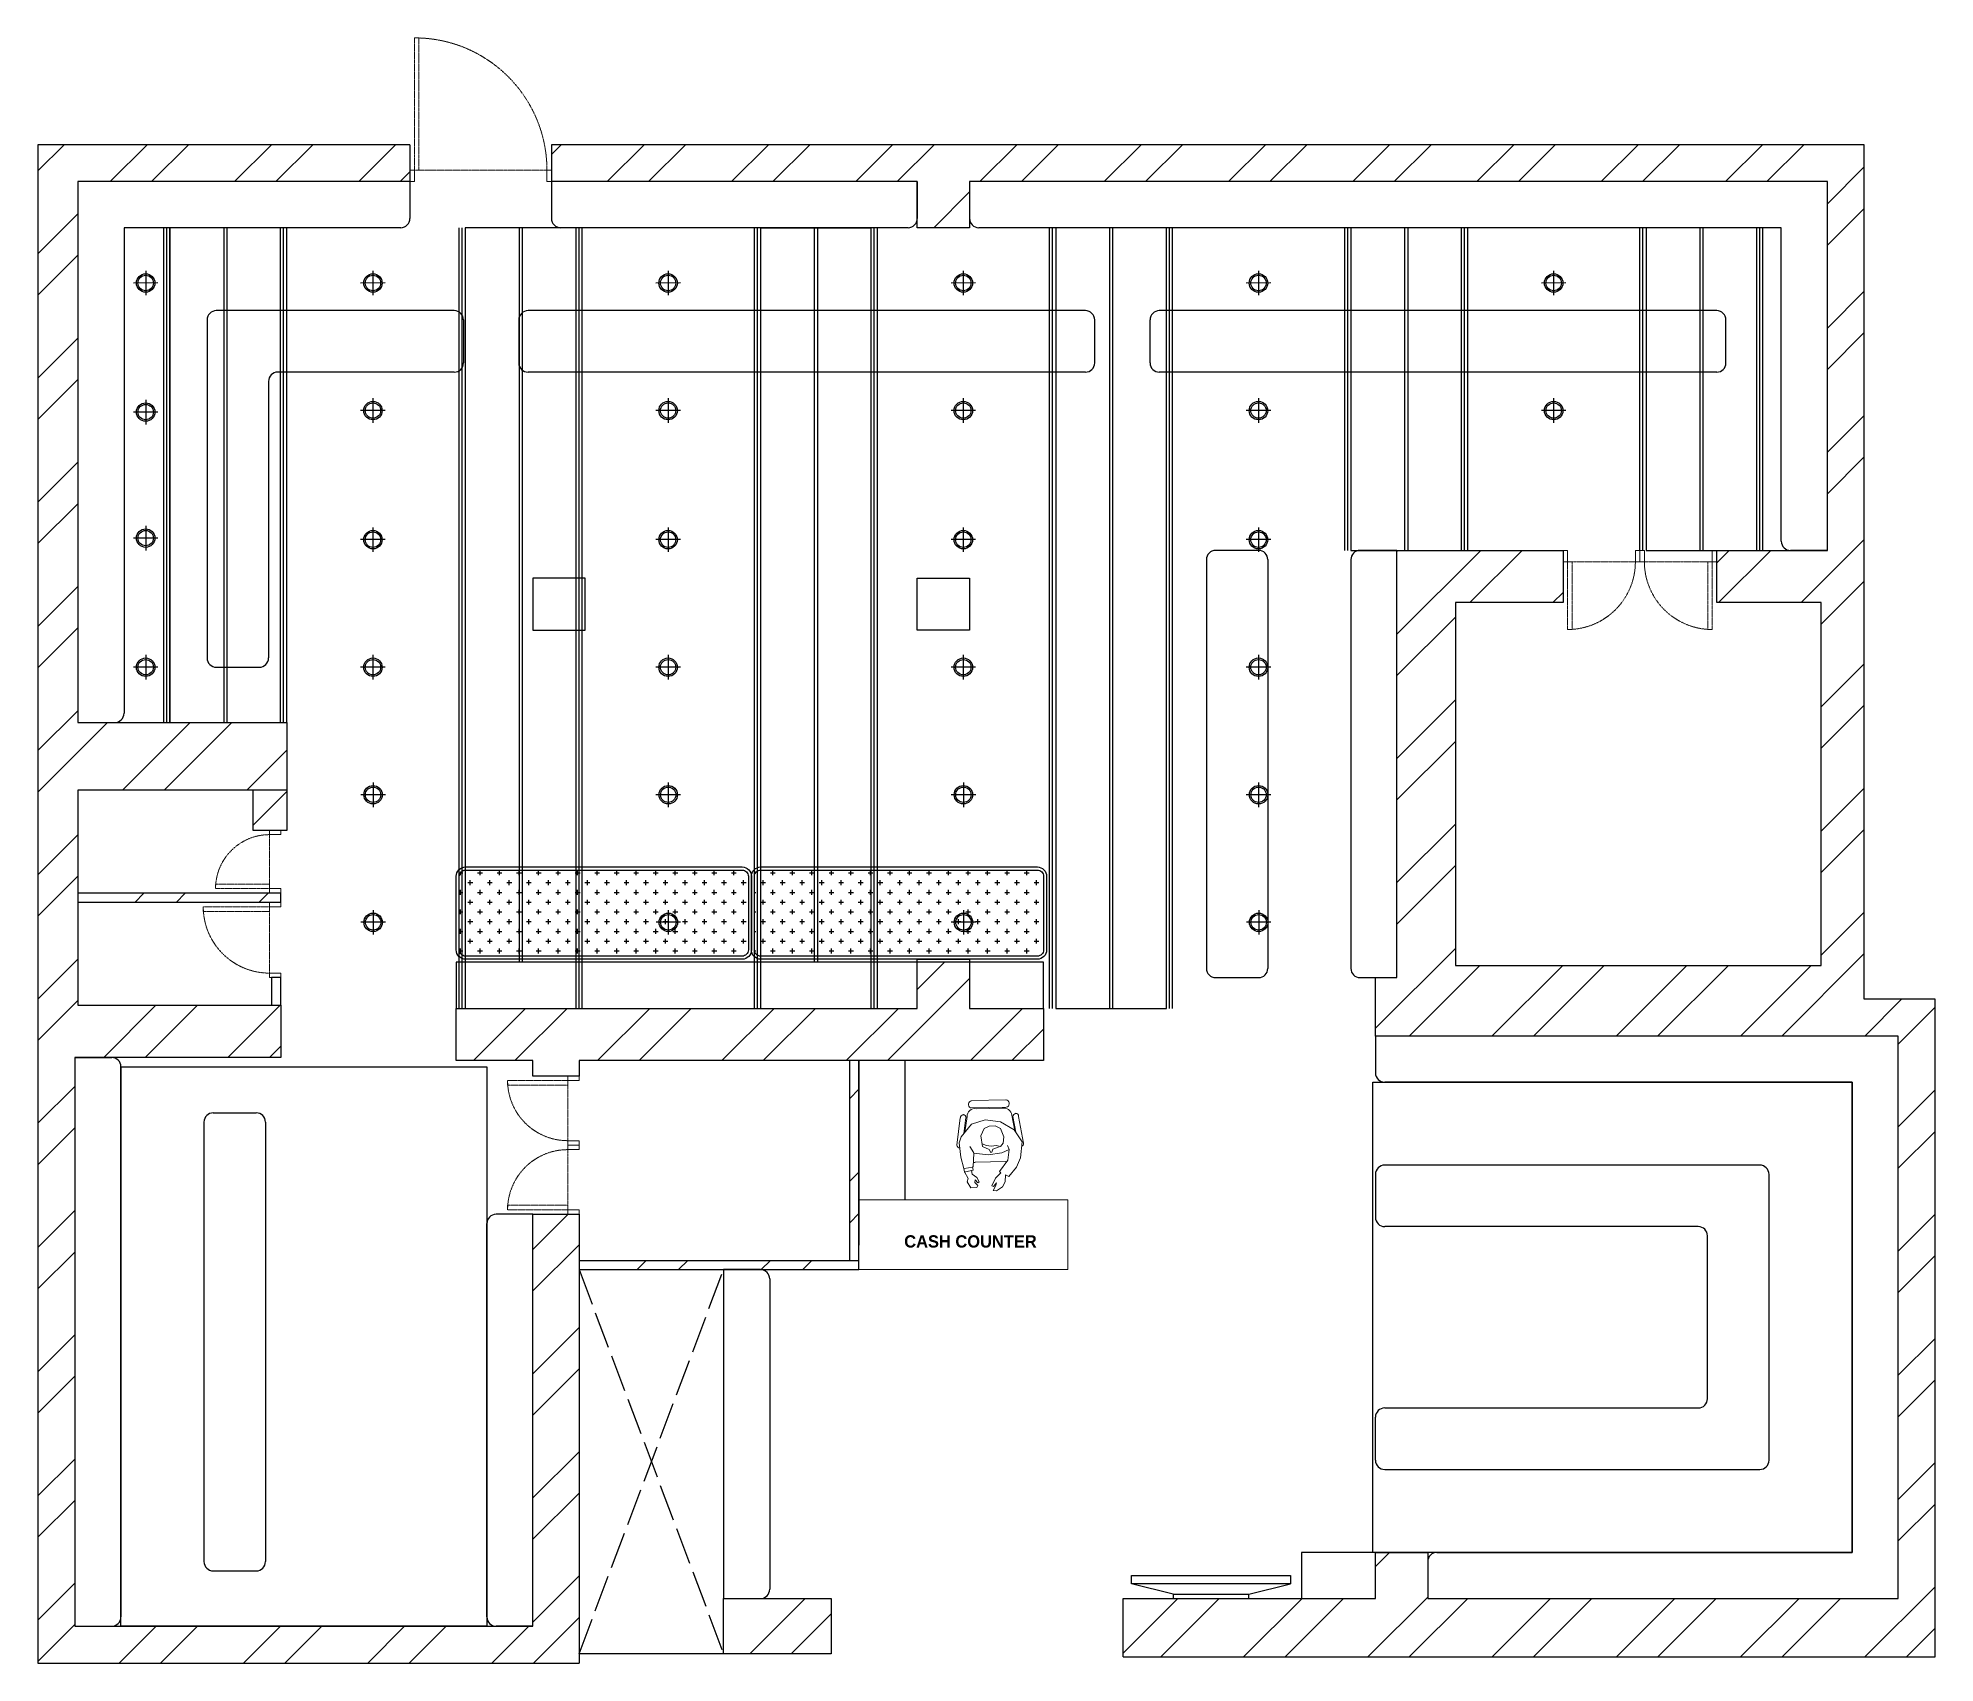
# Model space of a CAD drawing. Header units: inches. Extents: x -4677 to 18437, y -5264 to 2453.
# Drawn here: x 10920 to 11537, y 641 to 1170 of the extents above; entities that cross this region are included whole.
import ezdxf

# ---------------------------------------------------------------- set-up
doc = ezdxf.new("R2010")
doc.units = ezdxf.units.IN
for name, pattern in [('ACAD_ISO02W100', [15, 12, -3]), ('AUDIT_D_060311083008-3', [0]), ('DASHED2', [0.375, 0.25, -0.125]), ('HIDDEN', [0.375, 0.25, -0.125])]:
    doc.linetypes.add(name, pattern=pattern)
for name, color, linetype in [('A-DOOR', 251, 'AUDIT_D_060311083008-3'), ('A-Door-Frame', 1, 'Continuous'), ('A-Door-Swing', 8, 'HIDDEN'), ('IEL-HATCH-002', 7, 'Continuous'), ('PDF11_PDF_CH', 7, 'Continuous')]:
    doc.layers.add(name, color=color, linetype=linetype)
doc.styles.add('HEMI', font='stylu.ttf')

# ---------------------------------------------------------------- blocks, each defined once
blk = doc.blocks.new('*U7')
at = {"layer": 'A-Door-Frame', "lineweight": 5}
for p, q in [((0, -100), (0, 0)), ((668, -100), (668, 0))]:
    blk.add_line(p, q, dxfattribs=at)
for points in [[(0, -100), (40, -100), (40, 0), (0, 0)], [(668, -100), (628, -100), (628, 0), (668, 0)]]:
    blk.add_lwpolyline(points, dxfattribs=at)
at = {"layer": 'A-Door-Swing', "linetype": 'DASHED2', "lineweight": 5}
blk.add_line((45, 0), (633, 0), dxfattribs=at)
blk.add_lwpolyline([(40, 0), (40, 588), (80, 588), (80, 0)], close=True, dxfattribs=at)
blk.add_arc((40, 0), 588, 360, 90, dxfattribs=at)
blk = doc.blocks.new('*U8')
at = {"layer": 'A-Door-Frame', "lineweight": 5}
for p, q in [((0, -100), (0, 0)), ((559, -100), (559, 0))]:
    blk.add_line(p, q, dxfattribs=at)
for points in [[(0, -100), (40, -100), (40, 0), (0, 0)], [(559, -100), (519, -100), (519, 0), (559, 0)]]:
    blk.add_lwpolyline(points, dxfattribs=at)
at = {"layer": 'A-Door-Swing', "linetype": 'DASHED2', "lineweight": 5}
blk.add_line((44, 0), (523, 0), dxfattribs=at)
blk.add_lwpolyline([(40, 0), (40, 479), (80, 479), (80, 0)], close=True, dxfattribs=at)
blk.add_arc((40, 0), 479, 360, 90, dxfattribs=at)
blk = doc.blocks.new('wf')
at = {"layer": 'PDF11_PDF_CH', "lineweight": 5}
for points in [[(-7099.35, -1906.51), (-7098.67, -1901.34, -0.458817), (-7095.71, -1898.85)], [(-7085.92, -1898.31, 0.414213), (-7084.96, -1897.3), (-7084.96, -1896.9)], [(-7098.95, -1901.8, 0.414213), (-7100.02, -1900.78), (-7099.85, -1900.78)], [(-7082.83, -1906.51), (-7083.73, -1901.4, -0.414214), (-7082.78, -1900.39)], [(-7101.99, -1910.67, 0.414214), (-7100.98, -1911.62), (-7101.15, -1911.62)]]:
    blk.add_lwpolyline(points, format="xyb", dxfattribs=at)
for points in [[(-7098.22, -1897.24), (-7098.22, -1897.58)], [(-7086.03, -1895.95), (-7097.27, -1896.23)], [(-7097.21, -1898.59), (-7085.97, -1898.31)], [(-7095.75, -1898.87), (-7087.27, -1898.64)], [(-7082.77, -1900.33), (-7082.94, -1900.39)], [(-7100.86, -1901.79), (-7102.04, -1910.67)], [(-7099.68, -1906.9), (-7099.01, -1901.73)], [(-7093.62, -1910.33), (-7092.49, -1910.84), (-7090.75, -1911.06), (-7089.23, -1910.84), (-7087.77, -1911.17), (-7086.87, -1910.11), (-7086.65, -1908.03), (-7087.77, -1905.33), (-7089.51, -1904.43), (-7091.42, -1904.49), (-7093.05, -1905.33), (-7094.18, -1907.63), (-7093.62, -1911.17), (-7091.48, -1912.13), (-7090.98, -1913.09), (-7090.58, -1913.03), (-7090.24, -1912.02), (-7088.17, -1911.23)], [(-7084.06, -1900.95), (-7083.16, -1906)], [(-7081.93, -1901.34), (-7080.35, -1910.11)], [(-7096.43, -1913.25), (-7097.72, -1911.12)], [(-7085.02, -1912.13), (-7085.52, -1910.78)], [(-7096.82, -1917.86), (-7099.63, -1918.31)], [(-7096.03, -1916.29), (-7086.03, -1916.06)], [(-7097.21, -1918.93), (-7099.57, -1919.49)]]:
    blk.add_lwpolyline(points, dxfattribs=at)
blk.add_lwpolyline([(-7096.48, -1913.31), (-7091.82, -1913.87), (-7087.32, -1913.25), (-7085.02, -1912.13), (-7085.41, -1915.61), (-7088.11, -1919.27), (-7087.66, -1919.72), (-7089.4, -1921.4), (-7090.58, -1923.99), (-7090.08, -1924.16), (-7089.12, -1922.92), (-7089.35, -1923.87), (-7090.19, -1925.45), (-7089.06, -1925.56), (-7087.15, -1924.27), (-7086.25, -1922.69), (-7086.2, -1920.39), (-7085.07, -1920.95), (-7082.6, -1917.92), (-7081.31, -1914.88), (-7080.75, -1909.66), (-7083.39, -1905.72), (-7087.77, -1903.08), (-7092.77, -1902.52), (-7097.27, -1903.93), (-7100.58, -1908.03), (-7101.26, -1909.99), (-7100.64, -1914.66), (-7099.68, -1918.25), (-7099.52, -1919.43), (-7098.34, -1921.51), (-7098.67, -1922.69), (-7097.44, -1924.55), (-7095.53, -1924.44), (-7095.19, -1923.87), (-7096.14, -1922.81), (-7095.98, -1921.96), (-7095.19, -1922.92), (-7094.74, -1922.69), (-7095.53, -1921.18), (-7096.99, -1920.17), (-7097.21, -1918.93), (-7096.71, -1918.87), (-7096.88, -1917.81), (-7096.65, -1917.75)], close=True, dxfattribs=at)
for centre, radius, start, end in [((-7097.18, -1897.27), 0.983, 90.37353, 180.37354), ((-7097.18, -1897.6), 0.983, 180.98874, 270.98881), ((-7086.68, -1901.26), 2.61, 5.86671, 102.46398), ((-7085.95, -1896.99), 0.983, 1.80721, 91.80728), ((-7099.83, -1901.82), 0.983, 91.19196, 181.19205), ((-7082.86, -1901.37), 0.983, 1.60398, 91.60402), ((-7101.12, -1910.47), 1.15, 271.0278, 275.47643), ((-7081.28, -1910.19), 0.983, 295.86727, 1.57111), ((-7096.12, -1912.33), 4.02, 263.38062, 271.24697), ((-7086.11, -1912.1), 4.02, 271.59309, 275.60306)]:
    blk.add_arc(centre, radius, start, end, dxfattribs=at)
blk = doc.blocks.new('*U12')
at = {"layer": 'A-Door-Frame', "lineweight": 5}
for p, q in [((0, -100), (0, 0)), ((682, -100), (682, 0))]:
    blk.add_line(p, q, dxfattribs=at)
for points in [[(0, -100), (40, -100), (40, 0), (0, 0)], [(682, -100), (642, -100), (642, 0), (682, 0)]]:
    blk.add_lwpolyline(points, dxfattribs=at)
at = {"layer": 'A-Door-Swing', "linetype": 'DASHED2', "lineweight": 5}
blk.add_line((45, 0), (647, 0), dxfattribs=at)
blk.add_lwpolyline([(40, 0), (40, 602), (80, 602), (80, 0)], close=True, dxfattribs=at)
blk.add_arc((40, 0), 602, 360, 90, dxfattribs=at)
blk = doc.blocks.new('*U13')
at = {"layer": 'A-Door-Frame', "lineweight": 5}
for p, q in [((0, -100), (0, 0)), ((614, -100), (614, 0))]:
    blk.add_line(p, q, dxfattribs=at)
for points in [[(0, -100), (40, -100), (40, 0), (0, 0)], [(614, -100), (574, -100), (574, 0), (614, 0)]]:
    blk.add_lwpolyline(points, dxfattribs=at)
at = {"layer": 'A-Door-Swing', "linetype": 'DASHED2', "lineweight": 5}
blk.add_line((45, 0), (578, 0), dxfattribs=at)
blk.add_lwpolyline([(40, 0), (40, 534), (80, 534), (80, 0)], close=True, dxfattribs=at)
blk.add_arc((40, 0), 534, 360, 90, dxfattribs=at)
blk = doc.blocks.new('erh')
for p, q in [((3623.97, 765.54), (3599.36, 765.54)), ((3599.36, 765.54), (3599.36, 764.17)), ((3623.97, 764.17), (3623.97, 765.54)), ((3623.97, 764.17), (3599.36, 764.17))]:
    blk.add_line(p, q)
at = {"ltscale": 7}
for p, q in [((3599.36, 764.17), (3585.77, 760.72)), ((3623.97, 764.17), (3637.56, 760.72))]:
    blk.add_line(p, q, dxfattribs=at)
blk.add_lwpolyline([(3585.77, 760.72), (3637.56, 760.72), (3637.56, 758.04), (3585.77, 758.04)], close=True, dxfattribs=at)
blk = doc.blocks.new('*U9')
at = {"layer": 'A-Door-Frame', "lineweight": 5}
for p, q in [((0, -100), (0, 0)), ((1255, -100), (1255, 0))]:
    blk.add_line(p, q, dxfattribs=at)
for points in [[(0, -100), (40, -100), (40, 0), (0, 0)], [(1255, -100), (1215, -100), (1215, 0), (1255, 0)]]:
    blk.add_lwpolyline(points, dxfattribs=at)
at = {"layer": 'A-Door-Swing', "linetype": 'DASHED2', "lineweight": 5}
blk.add_line((51, 0), (1225, 0), dxfattribs=at)
blk.add_lwpolyline([(40, 0), (40, 1175), (80, 1175), (80, 0)], close=True, dxfattribs=at)
blk.add_arc((40, 0), 1175, 360, 90, dxfattribs=at)
blk = doc.blocks.new('wef')
at = {"layer": 'IEL-HATCH-002', "true_color": 0xc7c8ca, "transparency": 33554687}
h = blk.add_hatch(dxfattribs=at)
h.set_pattern_fill('ANSI32', color=9, scale=3)
h.paths.add_polyline_path([(9186.53, 855.43), (9120.53, 855.43), (9120.53, 925.43), (9177.53, 925.43), (9188.53, 925.43), (9188.53, 947.43), (9120.53, 947.43), (9120.53, 1123.43), (9228.53, 1123.43), (9228.53, 1135.43), (9107.53, 1135.43), (9107.53, 641.43), (9283.53, 641.43), (9283.53, 644.43), (9283.53, 769.43), (9283.53, 787.43), (9268.53, 787.43), (9268.53, 653.43), (9256.53, 653.43), (9119.53, 653.43), (9119.53, 838.43), (9131.53, 838.43), (9186.53, 838.43)])
h.paths.add_polyline_path([(9701.53, 1135.43), (9274.53, 1135.43), (9274.53, 1123.43), (9393.53, 1123.43), (9393.53, 1111.43), (9393.53, 1108.43), (9410.53, 1108.43), (9410.53, 1123.43), (9689.53, 1123.43), (9689.53, 1003.43), (9677.53, 1003.43), (9653.53, 1003.43), (9653.53, 986.43), (9687.53, 986.43), (9687.53, 868.43), (9568.53, 868.43), (9568.53, 986.43), (9603.53, 986.43), (9603.53, 1003.43), (9549.53, 1003.43), (9549.53, 864.43), (9542.53, 864.43), (9542.53, 845.43), (9712.53, 845.43), (9712.53, 662.43), (9559.53, 662.43), (9559.53, 674.43), (9559.53, 677.43), (9542.53, 677.43), (9542.53, 662.43), (9518.53, 662.43), (9460.53, 662.43), (9460.53, 643.43), (9724.53, 643.43), (9724.53, 857.43), (9701.53, 857.43)])
h.paths.add_polyline_path([(9434.53, 854.43), (9410.53, 854.43), (9410.53, 869.43), (9393.53, 869.43), (9393.53, 854.43), (9359.53, 854.43), (9243.53, 854.43), (9243.53, 837.43), (9268.53, 837.43), (9268.53, 832.43), (9283.53, 832.43), (9283.53, 837.43), (9359.53, 837.43), (9434.53, 837.43)])
h.paths.add_polyline_path([(9365.53, 662.43), (9330.53, 662.43), (9330.53, 644.43), (9365.53, 644.43)], flags=17)
h.paths.add_polyline_path([(9374.53, 837.43), (9371.53, 837.43), (9371.53, 772.43), (9374.53, 772.43)], flags=17)
h.paths.add_polyline_path([(9374.53, 772.43), (9371.53, 772.43), (9283.53, 772.43), (9283.53, 769.43), (9374.53, 769.43)], flags=17)
h.paths.add_polyline_path([(9188.53, 925.43), (9177.53, 925.43), (9177.53, 912.32), (9182.86, 912.32), (9182.86, 912.43), (9186.53, 912.43), (9188.53, 912.32)], flags=17)
h.paths.add_polyline_path([(9186.53, 891.93), (9182.86, 891.93), (9120.53, 891.93), (9120.53, 888.93), (9186.53, 888.93)], flags=17)
h.paths.add_polyline_path([(9186.53, 864.43), (9183.53, 864.43), (9183.53, 855.43), (9186.53, 855.43)], flags=17)
at = {"layer": 'IEL-HATCH-002', "true_color": 0x939598, "transparency": 33554687}
h = blk.add_hatch(dxfattribs=at)
h.set_pattern_fill('CROSS', color=252, scale=0.5)
h.set_pattern_definition([(0, (1090.145, 0), (3.175, 3.175), [1.5875, -4.7625]), (90, (1090.939, -0.7937), (-3.175, 3.175), [1.5875, -4.7625])])
h.paths.add_polyline_path([(9338.58, 897.43, 0.414214), (9336.58, 899.43), (9246.58, 899.43, 0.414214), (9244.58, 897.43), (9244.58, 873.43, 0.414214), (9246.58, 871.43), (9336.58, 871.43, 0.414214), (9338.58, 873.43)])
h.paths.add_polyline_path([(9434.58, 897.43, 0.414214), (9432.58, 899.43), (9342.58, 899.43, 0.414214), (9340.58, 897.43), (9340.58, 873.43, 0.414214), (9342.58, 871.43), (9432.58, 871.43, 0.414214), (9434.58, 873.43)])
at = {"color": 252, "true_color": 0x939598}
for p, q in [((9228.53, 1135.43), (9107.53, 1135.43)), ((9107.53, 1135.43), (9107.53, 641.43)), ((9228.53, 1135.43), (9228.53, 1123.43)), ((9701.53, 1135.43), (9274.53, 1135.43)), ((9274.53, 1135.43), (9274.53, 1123.43)), ((9701.53, 857.43), (9701.53, 1135.43)), ((9228.53, 1123.43), (9120.53, 1123.43)), ((9120.53, 1123.43), (9120.53, 947.43)), ((9120.53, 1123.43), (9120.53, 1108.43)), ((9228.53, 1123.43), (9228.53, 1111.43)), ((9393.53, 1123.43), (9274.53, 1123.43)), ((9274.53, 1123.43), (9274.53, 1111.43)), ((9393.53, 1108.43), (9393.53, 1123.43)), ((9393.53, 1123.43), (9393.53, 1111.43)), ((9689.53, 1123.43), (9410.53, 1123.43)), ((9410.53, 1123.43), (9410.53, 1108.43)), ((9410.53, 1123.43), (9410.53, 1111.43)), ((9689.53, 1003.43), (9689.53, 1123.43)), ((9225.53, 1108.43), (9135.53, 1108.43)), ((9135.53, 1108.43), (9135.53, 950.43)), ((9390.53, 1108.43), (9277.53, 1108.43)), ((9410.53, 1108.43), (9393.53, 1108.43)), ((9410.53, 1108.43), (9393.53, 1108.43)), ((9674.53, 1108.43), (9413.53, 1108.43)), ((9674.53, 1006.43), (9674.53, 1108.43)), ((9242.92, 1081.43), (9165.53, 1081.43)), ((9448.22, 1081.43), (9266.92, 1081.43)), ((9653.53, 1081.43), (9472.22, 1081.43)), ((9162.53, 1078.43), (9162.53, 968.43)), ((9245.92, 1078.43), (9245.92, 1064.43)), ((9263.92, 1078.43), (9263.92, 1064.43)), ((9451.22, 1064.43), (9451.22, 1078.43)), ((9469.22, 1064.43), (9469.22, 1078.43)), ((9656.53, 1064.43), (9656.53, 1078.43)), ((9242.92, 1061.43), (9185.53, 1061.43)), ((9448.22, 1061.43), (9266.92, 1061.43)), ((9653.53, 1061.43), (9472.22, 1061.43)), ((9182.53, 1058.43), (9182.53, 968.43)), ((9487.53, 1000.43), (9487.53, 867.43)), ((9504.53, 1003.43), (9490.53, 1003.43)), ((9507.53, 1000.43), (9507.53, 867.43)), ((9534.53, 1000.43), (9534.53, 867.43)), ((9549.53, 1003.43), (9537.53, 1003.43)), ((9549.53, 864.43), (9549.53, 1003.43)), ((9549.53, 1003.43), (9603.53, 1003.43)), ((9603.53, 1003.43), (9603.53, 986.43)), ((9653.53, 986.43), (9653.53, 1003.43)), ((9653.53, 1003.43), (9689.53, 1003.43)), ((9689.53, 1003.43), (9677.53, 1003.43)), ((9285.53, 994.43), (9268.53, 994.43)), ((9268.53, 994.43), (9268.53, 977.43)), ((9285.53, 977.43), (9285.53, 994.43)), ((9603.53, 986.43), (9568.53, 986.43)), ((9568.53, 986.43), (9568.53, 868.43)), ((9687.53, 986.43), (9653.53, 986.43)), ((9687.53, 868.43), (9687.53, 986.43)), ((9268.53, 977.43), (9285.53, 977.43)), ((9165.53, 965.43), (9179.53, 965.43)), ((9120.53, 947.43), (9188.53, 947.43)), ((9120.53, 947.43), (9132.53, 947.43)), ((9188.53, 947.43), (9188.53, 925.43)), ((9120.53, 925.43), (9120.53, 855.43)), ((9177.53, 925.43), (9120.53, 925.43)), ((9188.53, 925.43), (9177.53, 925.43)), ((9177.53, 912.32), (9177.53, 925.43)), ((9188.53, 925.43), (9188.53, 912.32)), ((9188.53, 912.32), (9177.53, 912.32)), ((9186.53, 891.93), (9120.53, 891.93)), ((9186.53, 888.93), (9120.53, 888.93)), ((9186.53, 888.93), (9186.53, 891.93)), ((9393.53, 854.43), (9393.53, 870.43)), ((9393.53, 870.43), (9410.53, 870.43)), ((9410.53, 870.43), (9410.53, 854.43)), ((9186.53, 864.43), (9183.53, 864.43)), ((9183.53, 864.43), (9183.53, 855.43)), ((9186.53, 855.43), (9186.53, 864.43)), ((9434.53, 869.43), (9243.53, 869.43)), ((9243.53, 869.43), (9243.53, 854.43)), ((9434.53, 854.43), (9434.53, 869.43)), ((9490.53, 864.43), (9504.53, 864.43)), ((9537.53, 864.43), (9549.53, 864.43)), ((9542.53, 845.43), (9542.53, 864.43)), ((9568.53, 868.43), (9687.53, 868.43)), ((9120.53, 855.43), (9186.53, 855.43)), ((9186.53, 855.43), (9186.53, 838.43)), ((9243.53, 837.43), (9243.53, 854.43)), ((9410.53, 854.43), (9434.53, 854.43)), ((9434.53, 854.43), (9434.53, 837.43)), ((9724.53, 857.43), (9701.53, 857.43)), ((9724.53, 643.43), (9724.53, 857.43)), ((9712.53, 845.43), (9542.53, 845.43)), ((9542.53, 845.43), (9542.53, 833.43)), ((9712.53, 662.43), (9712.53, 845.43)), ((9186.53, 838.43), (9119.53, 838.43)), ((9119.53, 838.43), (9119.53, 653.43)), ((9119.53, 838.43), (9131.53, 838.43)), ((9134.53, 835.43), (9134.53, 656.43)), ((9268.53, 837.43), (9243.53, 837.43)), ((9268.53, 832.43), (9268.53, 837.43)), ((9283.53, 837.43), (9283.53, 832.43)), ((9371.53, 772.43), (9371.53, 837.43)), ((9374.53, 837.43), (9374.53, 777.43)), ((9374.53, 769.43), (9374.53, 837.43)), ((9389.53, 792.1), (9389.53, 837.43)), ((9283.53, 832.43), (9268.53, 832.43)), ((9697.53, 830.43), (9545.53, 830.43)), ((9697.53, 677.43), (9697.53, 830.43)), ((9161.53, 817.43), (9161.53, 674.43)), ((9164.53, 820.43), (9178.53, 820.43)), ((9181.53, 817.43), (9181.53, 674.43)), ((9667.53, 803.43), (9545.53, 803.43)), ((9542.53, 800.43), (9542.53, 786.43)), ((9670.53, 707.43), (9670.53, 800.43)), ((9253.53, 656.43), (9253.53, 784.43)), ((9268.53, 787.43), (9256.53, 787.43)), ((9268.53, 653.43), (9268.53, 787.43)), ((9268.53, 787.43), (9283.53, 787.43)), ((9283.53, 787.43), (9283.53, 769.43)), ((9647.53, 783.43), (9545.53, 783.43)), ((9650.53, 727.43), (9650.53, 780.43)), ((9283.53, 772.43), (9374.53, 772.43)), ((9283.53, 769.43), (9330.53, 769.43)), ((9283.53, 769.43), (9283.53, 644.43)), ((9283.53, 769.43), (9374.53, 769.43)), ((9330.53, 769.43), (9330.53, 753.43)), ((9330.53, 769.43), (9330.53, 769.43)), ((9342.53, 769.43), (9330.53, 769.43)), ((9345.53, 766.43), (9345.53, 665.43)), ((9330.53, 753.43), (9330.53, 662.43)), ((9545.53, 724.43), (9647.53, 724.43)), ((9542.53, 707.43), (9542.53, 721.43)), ((9545.53, 704.43), (9667.53, 704.43)), ((9542.53, 662.43), (9542.53, 677.43)), ((9542.53, 677.43), (9559.53, 677.43)), ((9559.53, 677.43), (9559.53, 662.43)), ((9559.53, 674.43), (9559.53, 662.43)), ((9562.53, 677.43), (9697.53, 677.43)), ((9164.53, 671.43), (9178.53, 671.43)), ((9330.53, 662.43), (9365.53, 662.43)), ((9330.53, 644.43), (9330.53, 662.43)), ((9330.53, 662.43), (9342.53, 662.43)), ((9365.53, 662.43), (9365.53, 644.43)), ((9460.53, 643.43), (9460.53, 662.43)), ((9460.53, 662.43), (9542.53, 662.43)), ((9559.53, 662.43), (9712.53, 662.43)), ((9119.53, 653.43), (9268.53, 653.43)), ((9119.53, 653.43), (9131.53, 653.43)), ((9268.53, 653.43), (9256.53, 653.43)), ((9330.53, 644.43), (9283.53, 644.43)), ((9283.53, 644.43), (9283.53, 641.43)), ((9365.53, 644.43), (9330.53, 644.43)), ((9460.53, 643.43), (9724.53, 643.43)), ((9107.53, 641.43), (9283.53, 641.43))]:
    blk.add_line(p, q, dxfattribs=at)
at = {"color": 252, "linetype": 'ACAD_ISO02W100', "true_color": 0x939598}
for p, q in [((9283.53, 644.43), (9330.53, 769.43)), ((9283.53, 769.43), (9330.53, 644.43))]:
    blk.add_line(p, q, dxfattribs=at)
at = {"color": 252, "true_color": 0x939598}
for points in [[(9393.53, 977.43), (9393.53, 994.43), (9410.53, 994.43), (9410.53, 977.43)], [(9542.53, 677.43), (9518.53, 677.43), (9518.53, 662.43), (9542.53, 662.43)]]:
    blk.add_lwpolyline(points, close=True, dxfattribs=at)
for points in [[(9339.58, 897.43), (9339.58, 873.43, -0.414214), (9336.58, 870.43), (9246.58, 870.43, -0.414214), (9243.58, 873.43), (9243.58, 897.43, -0.414214), (9246.58, 900.43), (9336.58, 900.43, -0.414214)], [(9338.58, 897.43), (9338.58, 873.43, -0.414214), (9336.58, 871.43), (9246.58, 871.43, -0.414214), (9244.58, 873.43), (9244.58, 897.43, -0.414214), (9246.58, 899.43), (9336.58, 899.43, -0.414214)], [(9435.58, 897.43), (9435.58, 873.43, -0.414214), (9432.58, 870.43), (9342.58, 870.43, -0.414214), (9339.58, 873.43), (9339.58, 897.43, -0.414214), (9342.58, 900.43), (9432.58, 900.43, -0.414214)], [(9434.58, 897.43), (9434.58, 873.43, -0.414214), (9432.58, 871.43), (9342.58, 871.43, -0.414214), (9340.58, 873.43), (9340.58, 897.43, -0.414214), (9342.58, 899.43), (9432.58, 899.43, -0.414214)]]:
    blk.add_lwpolyline(points, format="xyb", close=True, dxfattribs=at)
for points in [[(9243.53, 854.43), (9359.53, 854.43), (9393.53, 854.43)], [(9434.53, 837.43), (9359.53, 837.43), (9283.53, 837.43)]]:
    blk.add_lwpolyline(points, dxfattribs=at)
at = {"color": 252, "lineweight": 5, "true_color": 0x939598}
blk.add_lwpolyline([(9374.53, 769.43), (9374.53, 792.1), (9442.53, 792.1), (9442.53, 769.43)], close=True, dxfattribs=at)
at = {"color": 252, "true_color": 0x939598}
for centre, start, end in [((9225.53, 1111.43), 270, 0), ((9277.53, 1111.43), 180, 270), ((9390.53, 1111.43), 270, 0), ((9413.53, 1111.43), 180, 270), ((9165.53, 1078.43), 90, 180), ((9242.92, 1078.43), 0, 90), ((9266.92, 1078.43), 90, 180), ((9448.22, 1078.43), 0, 90), ((9472.22, 1078.43), 90, 180), ((9653.53, 1078.43), 0, 90), ((9185.53, 1058.43), 90, 180), ((9242.92, 1064.43), 270, 0), ((9266.92, 1064.43), 180, 270), ((9448.22, 1064.43), 270, 0), ((9472.22, 1064.43), 180, 270), ((9653.53, 1064.43), 270, 0), ((9677.53, 1006.43), 180, 270), ((9490.53, 1000.43), 90, 180), ((9504.53, 1000.43), 0, 90), ((9537.53, 1000.43), 90, 180), ((9165.53, 968.43), 180, 270), ((9179.53, 968.43), 270, 0), ((9132.53, 950.43), 270, 0), ((9490.53, 867.43), 180, 270), ((9504.53, 867.43), 270, 0), ((9537.53, 867.43), 180, 270), ((9131.53, 835.43), 0, 90), ((9545.53, 833.43), 180, 270), ((9164.53, 817.43), 90, 180), ((9178.53, 817.43), 0, 90), ((9545.53, 800.43), 90, 180), ((9667.53, 800.43), 0, 90), ((9256.53, 784.43), 90, 180), ((9545.53, 786.43), 180, 270), ((9647.53, 780.43), 0, 90), ((9342.53, 766.43), 0, 90), ((9545.53, 721.43), 90, 180), ((9647.53, 727.43), 270, 0), ((9545.53, 707.43), 180, 270), ((9667.53, 707.43), 270, 0), ((9164.53, 674.43), 180, 270), ((9178.53, 674.43), 270, 0), ((9562.53, 674.43), 90, 180), ((9342.53, 665.43), 270, 0), ((9131.53, 656.43), 270, 0), ((9256.53, 656.43), 180, 270)]:
    blk.add_arc(centre, 3, start, end, dxfattribs=at)
at = {"color": 252, "lineweight": 5, "true_color": 0x939598}
blk.add_blockref('wf', (16508.37, 2720.64), dxfattribs=at)
at = {"color": 252, "true_color": 0x939598, "rotation": 180}
blk.add_blockref('erh', (13100.7, 1427.97), dxfattribs=at)
at = {"layer": 'A-DOOR', "color": 252, "lineweight": 5, "true_color": 0x939598, "xscale": 0.03666666666666651, "yscale": 0.03666666666666651, "zscale": 0.03666666666666651}
blk.add_blockref('*U9', (9228.53, 1127.1), dxfattribs=at)
at = {"layer": 'A-DOOR', "color": 252, "lineweight": 5, "true_color": 0x939598, "yscale": 0.03666666666666651, "zscale": 0.03666666666666651}
for name, p, xscale, rotation in [('*U12', (9603.53, 999.76), -0.03666666666666651, 180), ('*U12', (9653.53, 999.76), 0.03666666666666651, 180), ('*U8', (9182.86, 891.93), 0.03666666666666651, 90.00000000000001), ('*U7', (9182.86, 888.93), -0.03666666666666651, 90), ('*U13', (9279.86, 832.43), -0.03666666666666651, 90), ('*U13', (9279.86, 787.43), 0.03666666666666651, 90.00000000000001)]:
    blk.add_blockref(name, p, dxfattribs=dict(at, xscale=xscale, rotation=rotation))
at = {"color": 252, "lineweight": 5, "true_color": 0x939598, "insert": (9389.27, 780.62), "char_height": 4, "width": 69.2136, "attachment_point": 1, "rotation": 359.99056, "style": 'HEMI'}
blk.add_mtext('{\\fStylus BT|b1|i0|c0|p34;CASH COUNTER}', dxfattribs=at)
blk = doc.blocks.new('ger')
at = {"color": 5}
for p, q in [((6469.07, -974.68), (6477.07, -974.68)), ((6473.06, -970.68), (6473.07, -978.68))]:
    blk.add_line(p, q, dxfattribs=at)
for radius in [3, 2.5]:
    blk.add_circle((6473.07, -974.68), radius, dxfattribs=at)

msp = doc.modelspace()

# ---------------------------------------------------------------- linework, layer by layer
at = {"color": 51, "true_color": 0xf7f281}
for p, q in [((10960.75, 947.43), (10960.75, 1108.43)), ((10961.75, 947.43), (10961.75, 1108.43)), ((10999.75, 947.43), (10999.75, 1108.43)), ((11000.75, 947.43), (11000.75, 1108.43)), ((11056.84, 854.43), (11056.84, 1108.43)), ((11057.84, 854.43), (11057.84, 1108.43)), ((11095.84, 854.43), (11095.84, 1108.43)), ((11096.84, 854.43), (11096.84, 1108.43)), ((11152.84, 854.43), (11152.84, 1108.43)), ((11153.84, 854.43), (11153.84, 1108.43)), ((11191.84, 854.43), (11191.84, 1108.43)), ((11192.84, 854.43), (11192.84, 1108.43)), ((11248.84, 854.43), (11248.84, 1108.43)), ((11249.84, 854.43), (11249.84, 1108.43)), ((11287.84, 854.43), (11287.84, 1108.43)), ((11288.84, 854.43), (11288.84, 1108.43)), ((11344.84, 1003.43), (11344.84, 1108.43)), ((11345.84, 1003.43), (11345.84, 1108.43)), ((11383.84, 1003.43), (11383.84, 1108.43)), ((11384.84, 1003.43), (11384.84, 1108.43)), ((11440.84, 1003.43), (11440.84, 1108.43)), ((11441.84, 1003.43), (11441.84, 1108.43)), ((11479.84, 1003.43), (11479.84, 1108.43)), ((11480.84, 1003.43), (11480.84, 1108.43))]:
    msp.add_line(p, q, dxfattribs=at)
for p, q in [((10962.75, 947.43), (10962.75, 1108.43)), ((10998.75, 947.43), (10998.75, 1108.43)), ((11154.84, 1108.43), (11154.84, 854.43)), ((11154.84, 1108.43), (11190.84, 1108.43)), ((11190.84, 854.43), (11190.84, 1108.43)), ((11154.84, 854.43), (11188.84, 854.43))]:
    msp.add_line(p, q)
at = {"color": 2}
for p, q in [((10980.25, 1108.43), (10980.25, 947.43)), ((10981.25, 1108.43), (10981.25, 947.43))]:
    msp.add_line(p, q, dxfattribs=at)
at = {"color": 41, "true_color": 0xf4ee51}
for p, q in [((11076.34, 1108.43), (11076.34, 869.43)), ((11077.34, 1108.43), (11077.34, 869.43)), ((11172.34, 1108.43), (11172.34, 869.43)), ((11173.34, 1108.43), (11173.34, 869.43)), ((11268.34, 1108.43), (11268.34, 854.43)), ((11269.34, 1108.43), (11269.34, 854.43)), ((11364.34, 1108.43), (11364.34, 1003.43)), ((11365.34, 1108.43), (11365.34, 1003.43)), ((11460.34, 1108.43), (11460.34, 1003.43)), ((11461.34, 1108.43), (11461.34, 1003.43))]:
    msp.add_line(p, q, dxfattribs=at)
for points in [[(10962.75, 947.43), (10998.75, 947.43), (10998.75, 1108.43), (10962.75, 1108.43)], [(11058.84, 854.43), (11094.84, 854.43), (11094.84, 1108.43), (11058.84, 1108.43)], [(11286.84, 1108.43), (11250.84, 1108.43), (11250.84, 854.43), (11286.84, 854.43)], [(11382.84, 1108.43), (11346.84, 1108.43), (11346.84, 1003.43), (11382.84, 1003.43)], [(11478.84, 1108.43), (11442.84, 1108.43), (11442.84, 1003.43), (11478.84, 1003.43)], [(10946.84, 835.43), (11065.84, 835.43), (11065.84, 653.43), (10946.84, 653.43)], [(11509.84, 677.43), (11354.03, 677.43), (11354.03, 830.43), (11509.84, 830.43)]]:
    msp.add_lwpolyline(points, close=True)

# ---------------------------------------------------------------- block references
msp.add_blockref('wef', (1812.31, 0))
at = {"rotation": 270}
for p in [(11929.56, 7563.5), (12003.48, 7563.5), (12099.48, 7563.5), (12195.48, 7563.5), (12291.48, 7563.5), (12387.48, 7563.5), (11929.56, 7521.5), (12003.48, 7522), (12099.48, 7522), (12195.48, 7522), (12291.48, 7522), (12387.48, 7522), (11929.56, 7480.5), (12003.48, 7480), (12099.48, 7480), (12195.48, 7480), (12291.48, 7480), (11929.56, 7438.5), (12003.48, 7438.5), (12099.48, 7438.5), (12195.48, 7438.5), (12291.48, 7438.5), (12003.51, 7397), (12099.51, 7397), (12195.51, 7397), (12291.51, 7397), (12003.54, 7355.5), (12099.54, 7355.5), (12195.54, 7355.5), (12291.54, 7355.5)]:
    msp.add_blockref('ger', p, dxfattribs=at)

doc.saveas('drawing.dxf')
